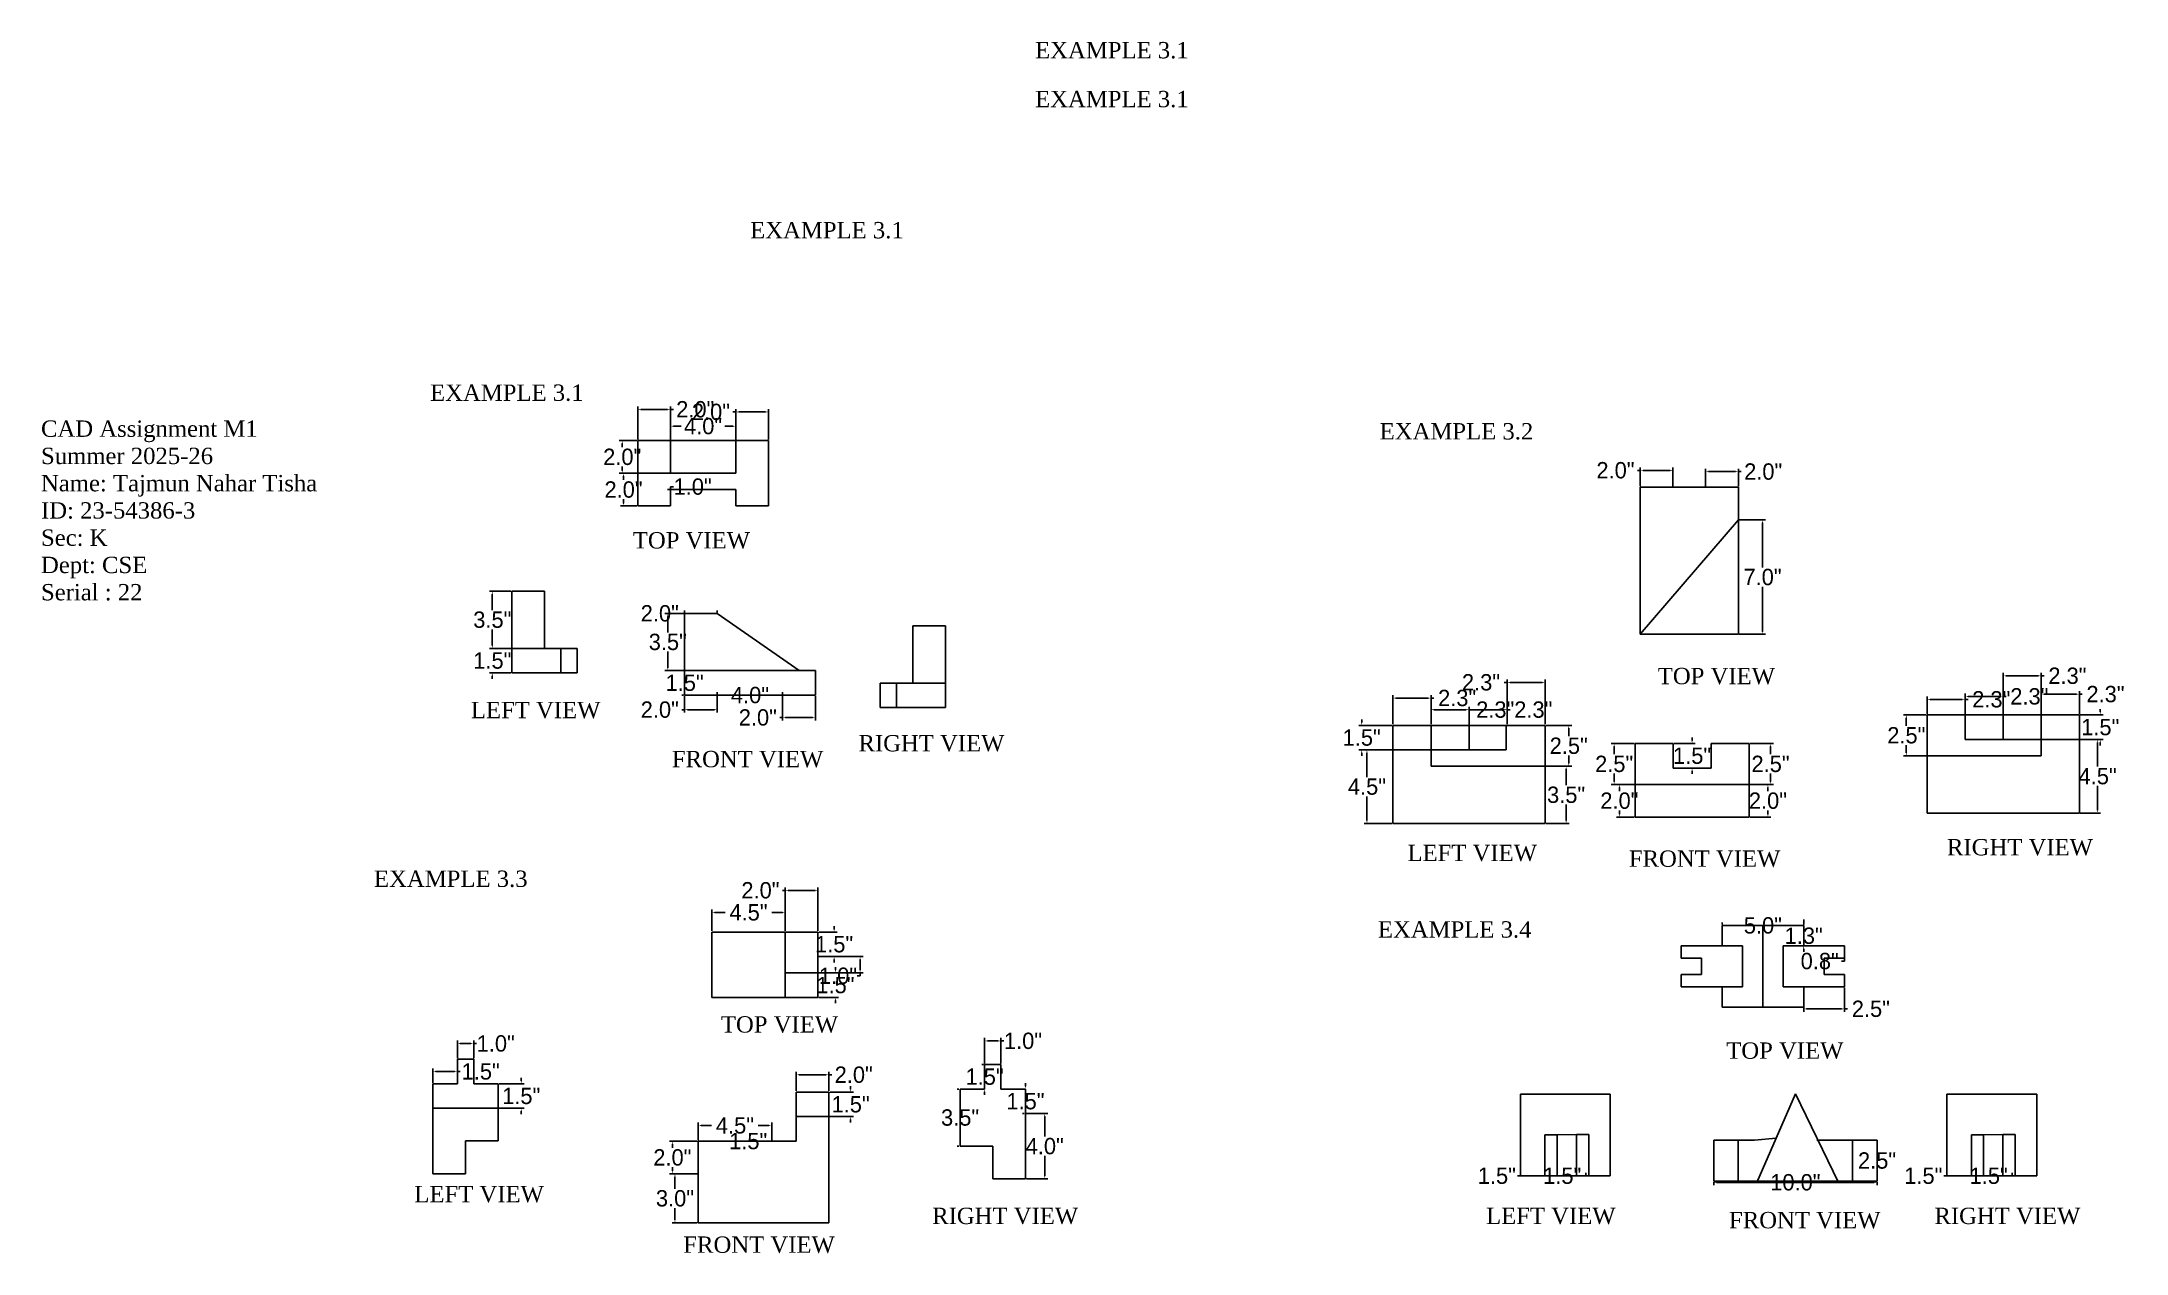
# Model space of a CAD drawing. Header units: inches. Extents: x -17 to 110, y 1 to 75.
import ezdxf

# ---------------------------------------------------------------- set-up
doc = ezdxf.new("R2010")
doc.units = ezdxf.units.IN
doc.header["$MEASUREMENT"] = 0
doc.dimstyles.get("Standard").update_dxf_attribs({"dimtxt": 1, "dimasz": 0.18, "dimexe": 0.18, "dimexo": 0.0625, "dimgap": 0.09, "dimtad": 0, "dimtih": 1, "dimtoh": 1, "dimdec": 1, "dimzin": 0, "dimdsep": 46, "dimlunit": 3, "dimtxsty": 'Standard', "dimcen": 0.09, "dimadec": 0, "dimazin": 0, "dimtfac": 1, "dimtdec": 1, "dimtofl": 0, "dimtmove": 0, "dimatfit": 3, "dimfxl": 1, "dimtolj": 1, "dimtzin": 0, "dimarcsym": 0})

msp = doc.modelspace()

# ---------------------------------------------------------------- texts
at = {"char_height": 1, "attachment_point": 1}
for s, insert in [('{\\fTimes New Roman|b0|i0|c0|p18;EXAMPLE 3.1}', (43.34, 75.04)), ('{\\fTimes New Roman|b0|i0|c0|p18;EXAMPLE 3.1}', (43.34, 72.05)), ('{\\fTimes New Roman|b0|i0|c0|p18;EXAMPLE 3.1}', (25.9, 64.03)), ('{\\fTimes New Roman|b0|i0|c0|p18;EXAMPLE 3.1}', (6.31, 54.09)), ('{\\fTimes New Roman|b0|i0|c0|p18;CAD Assignment M1\\PSummer 2025-26\\PName: Tajmun Nahar Tisha\\PID: 23-54386-3\\PSec: K\\PDept: CSE\\PSerial : 22}', (-17.5, 51.89)), ('{\\fTimes New Roman|b0|i0|c0|p18;EXAMPLE 3.2}', (64.43, 51.73)), ('{\\fTimes New Roman|b0|i0|c0|p18;TOP VIEW}', (18.72, 45.06)), ('{\\fTimes New Roman|b0|i0|c0|p18;TOP VIEW}', (81.45, 36.76)), ('{\\fTimes New Roman|b0|i0|c0|p18;LEFT VIEW}', (8.81, 34.68)), ('{\\fTimes New Roman|b0|i0|c0|p18;RIGHT VIEW}', (32.53, 32.65)), ('{\\fTimes New Roman|b0|i0|c0|p18;FRONT VIEW}', (21.11, 31.68)), ('{\\fTimes New Roman|b0|i0|c0|p18;LEFT VIEW}', (66.13, 25.94)), ('{\\fTimes New Roman|b0|i0|c0|p18;FRONT VIEW}', (79.68, 25.59)), ('{\\fTimes New Roman|b0|i0|c0|p18;RIGHT VIEW}', (99.15, 26.29)), ('{\\fTimes New Roman|b0|i0|c0|p18;EXAMPLE 3.3}', (2.88, 24.36)), ('{\\fTimes New Roman|b0|i0|c0|p18;EXAMPLE 3.4}', (64.32, 21.26)), ('{\\fTimes New Roman|b0|i0|c0|p18;TOP VIEW}', (24.11, 15.45)), ('{\\fTimes New Roman|b0|i0|c0|p18;TOP VIEW}', (85.64, 13.85)), ('{\\fTimes New Roman|b0|i0|c0|p18;LEFT VIEW}', (5.35, 5.07)), ('{\\fTimes New Roman|b0|i0|c0|p18;RIGHT VIEW}', (37.04, 3.74)), ('{\\fTimes New Roman|b0|i0|c0|p18;LEFT VIEW}', (70.94, 3.74)), ('{\\fTimes New Roman|b0|i0|c0|p18;FRONT VIEW}', (85.81, 3.48)), ('{\\fTimes New Roman|b0|i0|c0|p18;RIGHT VIEW}', (98.38, 3.74)), ('{\\fTimes New Roman|b0|i0|c0|p18;FRONT VIEW}', (21.81, 1.98))]:
    msp.add_mtext(s, dxfattribs=dict(at, insert=insert))

# ---------------------------------------------------------------- blocks, each defined once
blk = doc.blocks.new('*D1')
at = {"color": 0, "lineweight": -2}
for p, q in [((21.02, 50.73), (21.02, 51.72)), ((21.2, 51.54), (21.68, 51.54)), ((24.84, 51.54), (24.36, 51.54)), ((25.02, 50.73), (25.02, 51.72))]:
    blk.add_line(p, q, dxfattribs=at)
at = {"color": 0}
for points in [[(21.2, 51.57), (21.2, 51.51), (21.02, 51.54)], [(24.84, 51.57), (24.84, 51.51), (25.02, 51.54)]]:
    blk.add_solid(points, dxfattribs=at)
at = {"layer": 'Defpoints', "color": 0}
for p in [(25.02, 51.54), (21.02, 50.66), (25.02, 50.66)]:
    blk.add_point(p, dxfattribs=at)
at = {"color": 0, "insert": (23.02, 51.54), "char_height": 1, "attachment_point": 5}
blk.add_mtext('\\A1;4.0"', dxfattribs=at)
blk = doc.blocks.new('*D2')
at = {"color": 0, "lineweight": -2}
for p, q in [((19.02, 50.73), (19.02, 52.75)), ((19.2, 52.57), (20.84, 52.57)), ((21.02, 50.73), (21.02, 52.75)), ((21.02, 52.57), (21.2, 52.57))]:
    blk.add_line(p, q, dxfattribs=at)
at = {"color": 0}
for points in [[(19.2, 52.6), (19.2, 52.54), (19.02, 52.57)], [(20.84, 52.6), (20.84, 52.54), (21.02, 52.57)]]:
    blk.add_solid(points, dxfattribs=at)
at = {"layer": 'Defpoints', "color": 0}
for p in [(21.02, 52.57), (19.02, 50.66), (21.02, 50.66)]:
    blk.add_point(p, dxfattribs=at)
at = {"color": 0, "insert": (22.54, 52.57), "char_height": 1, "attachment_point": 5}
blk.add_mtext('\\A1;2.0"', dxfattribs=at)
blk = doc.blocks.new('*D3')
at = {"color": 0, "lineweight": -2}
for p, q in [((25.02, 52.41), (24.84, 52.41)), ((25.02, 50.73), (25.02, 52.59)), ((26.84, 52.41), (25.2, 52.41)), ((27.02, 50.73), (27.02, 52.59))]:
    blk.add_line(p, q, dxfattribs=at)
at = {"color": 0}
for points in [[(25.2, 52.44), (25.2, 52.38), (25.02, 52.41)], [(26.84, 52.44), (26.84, 52.38), (27.02, 52.41)]]:
    blk.add_solid(points, dxfattribs=at)
at = {"layer": 'Defpoints', "color": 0}
for p in [(25.02, 52.41), (25.02, 50.66), (27.02, 50.66)]:
    blk.add_point(p, dxfattribs=at)
at = {"color": 0, "insert": (23.5, 52.41), "char_height": 1, "attachment_point": 5}
blk.add_mtext('\\A1;2.0"', dxfattribs=at)
blk = doc.blocks.new('*D4')
at = {"color": 0, "lineweight": -2}
for p, q in [((18.96, 50.66), (17.89, 50.66)), ((18.07, 50.48), (18.07, 50.25)), ((18.96, 48.66), (17.89, 48.66)), ((18.07, 48.84), (18.07, 49.07))]:
    blk.add_line(p, q, dxfattribs=at)
at = {"color": 0}
for points in [[(18.04, 50.48), (18.1, 50.48), (18.07, 50.66)], [(18.04, 48.84), (18.1, 48.84), (18.07, 48.66)]]:
    blk.add_solid(points, dxfattribs=at)
at = {"layer": 'Defpoints', "color": 0}
for p in [(18.07, 50.66), (19.02, 50.66), (19.02, 48.66)]:
    blk.add_point(p, dxfattribs=at)
at = {"color": 0, "insert": (18.07, 49.66), "char_height": 1, "attachment_point": 5}
blk.add_mtext('\\A1;2.0"', dxfattribs=at)
blk = doc.blocks.new('*D5')
at = {"color": 0, "lineweight": -2}
for p, q in [((18.96, 48.66), (17.97, 48.66)), ((18.15, 48.48), (18.15, 48.25)), ((18.96, 46.66), (17.97, 46.66)), ((18.15, 46.84), (18.15, 47.07))]:
    blk.add_line(p, q, dxfattribs=at)
at = {"color": 0}
for points in [[(18.12, 48.48), (18.18, 48.48), (18.15, 48.66)], [(18.12, 46.84), (18.18, 46.84), (18.15, 46.66)]]:
    blk.add_solid(points, dxfattribs=at)
at = {"layer": 'Defpoints', "color": 0}
for p in [(18.15, 48.66), (19.02, 48.66), (19.02, 46.66)]:
    blk.add_point(p, dxfattribs=at)
at = {"color": 0, "insert": (18.15, 47.66), "char_height": 1, "attachment_point": 5}
blk.add_mtext('\\A1;2.0"', dxfattribs=at)
blk = doc.blocks.new('*D6')
at = {"color": 0, "lineweight": -2}
for p, q in [((20.96, 47.66), (20.84, 47.66)), ((21.02, 47.66), (21.02, 47.84)), ((21.02, 47.84), (21.2, 47.84)), ((21.02, 46.84), (21.02, 47.48)), ((20.96, 46.66), (20.84, 46.66))]:
    blk.add_line(p, q, dxfattribs=at)
at = {"color": 0}
for points in [[(20.99, 47.48), (21.05, 47.48), (21.02, 47.66)], [(20.99, 46.84), (21.05, 46.84), (21.02, 46.66)]]:
    blk.add_solid(points, dxfattribs=at)
at = {"layer": 'Defpoints', "color": 0}
for p in [(21.02, 47.66), (21.02, 47.66), (21.02, 46.66)]:
    blk.add_point(p, dxfattribs=at)
at = {"color": 0, "insert": (22.38, 47.84), "char_height": 1, "attachment_point": 5}
blk.add_mtext('\\A1;1.0"', dxfattribs=at)
blk = doc.blocks.new('*D7')
at = {"color": 0, "lineweight": -2}
for p, q in [((21.83, 40.09), (20.68, 40.09)), ((20.86, 39.91), (20.86, 38.93)), ((20.86, 36.77), (20.86, 37.75)), ((21.83, 36.59), (20.68, 36.59))]:
    blk.add_line(p, q, dxfattribs=at)
at = {"color": 0}
for points in [[(20.83, 39.91), (20.89, 39.91), (20.86, 40.09)], [(20.83, 36.77), (20.89, 36.77), (20.86, 36.59)]]:
    blk.add_solid(points, dxfattribs=at)
at = {"layer": 'Defpoints', "color": 0}
for p in [(20.86, 40.09), (21.89, 40.09), (21.89, 36.59)]:
    blk.add_point(p, dxfattribs=at)
at = {"color": 0, "insert": (20.86, 38.34), "char_height": 1, "attachment_point": 5}
blk.add_mtext('\\A1;3.5"', dxfattribs=at)
blk = doc.blocks.new('*D8')
at = {"color": 0, "lineweight": -2}
for p, q in [((21.83, 36.59), (21.71, 36.59)), ((21.89, 36.77), (21.89, 36.95)), ((21.83, 35.09), (21.71, 35.09)), ((21.89, 34.91), (21.89, 34.73))]:
    blk.add_line(p, q, dxfattribs=at)
at = {"color": 0}
for points in [[(21.86, 36.77), (21.92, 36.77), (21.89, 36.59)], [(21.86, 34.91), (21.92, 34.91), (21.89, 35.09)]]:
    blk.add_solid(points, dxfattribs=at)
at = {"layer": 'Defpoints', "color": 0}
for p in [(21.89, 36.59), (21.89, 35.09), (21.89, 35.09)]:
    blk.add_point(p, dxfattribs=at)
at = {"color": 0, "insert": (21.89, 35.84), "char_height": 1, "attachment_point": 5}
blk.add_mtext('\\A1;1.5"', dxfattribs=at)
blk = doc.blocks.new('*D9')
at = {"color": 0, "lineweight": -2}
for p, q in [((21.89, 40.09), (21.71, 40.09)), ((21.89, 40.15), (21.89, 40.27)), ((23.71, 40.09), (22.07, 40.09)), ((23.89, 40.15), (23.89, 40.27))]:
    blk.add_line(p, q, dxfattribs=at)
at = {"color": 0}
for points in [[(22.07, 40.12), (22.07, 40.06), (21.89, 40.09)], [(23.71, 40.12), (23.71, 40.06), (23.89, 40.09)]]:
    blk.add_solid(points, dxfattribs=at)
at = {"layer": 'Defpoints', "color": 0}
for p in [(21.89, 40.09), (21.89, 40.09), (23.89, 40.09)]:
    blk.add_point(p, dxfattribs=at)
at = {"color": 0, "insert": (20.37, 40.09), "char_height": 1, "attachment_point": 5}
blk.add_mtext('\\A1;2.0"', dxfattribs=at)
blk = doc.blocks.new('*D10')
at = {"color": 0, "lineweight": -2}
for p, q in [((21.89, 35.02), (21.89, 34.02)), ((23.89, 35.02), (23.89, 34.02)), ((21.89, 34.2), (21.71, 34.2)), ((23.71, 34.2), (22.07, 34.2))]:
    blk.add_line(p, q, dxfattribs=at)
at = {"color": 0}
for points in [[(22.07, 34.23), (22.07, 34.17), (21.89, 34.2)], [(23.71, 34.23), (23.71, 34.17), (23.89, 34.2)]]:
    blk.add_solid(points, dxfattribs=at)
at = {"layer": 'Defpoints', "color": 0}
for p in [(21.89, 35.09), (23.89, 35.09), (21.89, 34.2)]:
    blk.add_point(p, dxfattribs=at)
at = {"color": 0, "insert": (20.37, 34.2), "char_height": 1, "attachment_point": 5}
blk.add_mtext('\\A1;2.0"', dxfattribs=at)
blk = doc.blocks.new('*D11')
at = {"color": 0, "lineweight": -2}
for p, q in [((23.89, 35.15), (23.89, 35.27)), ((24.07, 35.09), (24.55, 35.09)), ((27.71, 35.09), (27.23, 35.09)), ((27.89, 35.15), (27.89, 35.27))]:
    blk.add_line(p, q, dxfattribs=at)
at = {"color": 0}
for points in [[(24.07, 35.12), (24.07, 35.06), (23.89, 35.09)], [(27.71, 35.12), (27.71, 35.06), (27.89, 35.09)]]:
    blk.add_solid(points, dxfattribs=at)
at = {"layer": 'Defpoints', "color": 0}
for p in [(23.89, 35.09), (27.89, 35.09), (27.89, 35.09)]:
    blk.add_point(p, dxfattribs=at)
at = {"color": 0, "insert": (25.89, 35.09), "char_height": 1, "attachment_point": 5}
blk.add_mtext('\\A1;4.0"', dxfattribs=at)
blk = doc.blocks.new('*D12')
at = {"color": 0, "lineweight": -2}
for p, q in [((27.89, 35.02), (27.89, 33.54)), ((29.89, 35.02), (29.89, 33.54)), ((27.89, 33.72), (27.71, 33.72)), ((29.71, 33.72), (28.07, 33.72))]:
    blk.add_line(p, q, dxfattribs=at)
at = {"color": 0}
for points in [[(28.07, 33.75), (28.07, 33.69), (27.89, 33.72)], [(29.71, 33.75), (29.71, 33.69), (29.89, 33.72)]]:
    blk.add_solid(points, dxfattribs=at)
at = {"layer": 'Defpoints', "color": 0}
for p in [(27.89, 35.09), (29.89, 35.09), (27.89, 33.72)]:
    blk.add_point(p, dxfattribs=at)
at = {"color": 0, "insert": (26.37, 33.72), "char_height": 1, "attachment_point": 5}
blk.add_mtext('\\A1;2.0"', dxfattribs=at)
blk = doc.blocks.new('*D13')
at = {"color": 0, "lineweight": -2}
for p, q in [((11.25, 41.45), (9.94, 41.45)), ((10.12, 41.27), (10.12, 40.29)), ((10.12, 38.13), (10.12, 39.11)), ((11.25, 37.95), (9.94, 37.95))]:
    blk.add_line(p, q, dxfattribs=at)
at = {"color": 0}
for points in [[(10.09, 41.27), (10.15, 41.27), (10.12, 41.45)], [(10.09, 38.13), (10.15, 38.13), (10.12, 37.95)]]:
    blk.add_solid(points, dxfattribs=at)
at = {"layer": 'Defpoints', "color": 0}
for p in [(11.31, 41.45), (10.12, 37.95), (11.31, 37.95)]:
    blk.add_point(p, dxfattribs=at)
at = {"color": 0, "insert": (10.12, 39.7), "char_height": 1, "attachment_point": 5}
blk.add_mtext('\\A1;3.5"', dxfattribs=at)
blk = doc.blocks.new('*D14')
at = {"color": 0, "lineweight": -2}
for p, q in [((10.12, 38.13), (10.12, 38.31)), ((11.25, 37.95), (9.94, 37.95)), ((11.25, 36.45), (9.94, 36.45)), ((10.12, 36.27), (10.12, 36.09))]:
    blk.add_line(p, q, dxfattribs=at)
at = {"color": 0}
for points in [[(10.09, 38.13), (10.15, 38.13), (10.12, 37.95)], [(10.09, 36.27), (10.15, 36.27), (10.12, 36.45)]]:
    blk.add_solid(points, dxfattribs=at)
at = {"layer": 'Defpoints', "color": 0}
for p in [(10.12, 37.95), (11.31, 37.95), (11.31, 36.45)]:
    blk.add_point(p, dxfattribs=at)
at = {"color": 0, "insert": (10.12, 37.2), "char_height": 1, "attachment_point": 5}
blk.add_mtext('\\A1;1.5"', dxfattribs=at)
blk = doc.blocks.new('*D17')
at = {"color": 0, "lineweight": -2}
for p, q in [((80.38, 48.84), (80.2, 48.84)), ((80.38, 47.87), (80.38, 49.02)), ((82.2, 48.84), (80.56, 48.84)), ((82.38, 47.87), (82.38, 49.02))]:
    blk.add_line(p, q, dxfattribs=at)
at = {"color": 0}
for points in [[(80.56, 48.87), (80.56, 48.81), (80.38, 48.84)], [(82.2, 48.87), (82.2, 48.81), (82.38, 48.84)]]:
    blk.add_solid(points, dxfattribs=at)
at = {"layer": 'Defpoints', "color": 0}
for p in [(80.38, 48.84), (80.38, 47.81), (82.38, 47.81)]:
    blk.add_point(p, dxfattribs=at)
at = {"color": 0, "insert": (78.86, 48.84), "char_height": 1, "attachment_point": 5}
blk.add_mtext('\\A1;2.0"', dxfattribs=at)
blk = doc.blocks.new('*D18')
at = {"color": 0, "lineweight": -2}
for p, q in [((84.38, 47.87), (84.38, 48.94)), ((84.56, 48.76), (86.2, 48.76)), ((86.38, 47.87), (86.38, 48.94)), ((86.38, 48.76), (86.56, 48.76))]:
    blk.add_line(p, q, dxfattribs=at)
at = {"color": 0}
for points in [[(84.56, 48.79), (84.56, 48.73), (84.38, 48.76)], [(86.2, 48.79), (86.2, 48.73), (86.38, 48.76)]]:
    blk.add_solid(points, dxfattribs=at)
at = {"layer": 'Defpoints', "color": 0}
for p in [(86.38, 48.76), (84.38, 47.81), (86.38, 47.81)]:
    blk.add_point(p, dxfattribs=at)
at = {"color": 0, "insert": (87.9, 48.76), "char_height": 1, "attachment_point": 5}
blk.add_mtext('\\A1;2.0"', dxfattribs=at)
blk = doc.blocks.new('*D19')
at = {"color": 0, "lineweight": -2}
for p, q in [((97.93, 33.94), (97.93, 35.01)), ((98.11, 34.83), (100.08, 34.83)), ((100.26, 33.94), (100.26, 35.01)), ((100.26, 34.83), (100.44, 34.83))]:
    blk.add_line(p, q, dxfattribs=at)
at = {"color": 0}
for points in [[(98.11, 34.86), (98.11, 34.8), (97.93, 34.83)], [(100.08, 34.86), (100.08, 34.8), (100.26, 34.83)]]:
    blk.add_solid(points, dxfattribs=at)
at = {"layer": 'Defpoints', "color": 0}
for p in [(100.26, 34.83), (97.93, 33.88), (100.26, 33.88)]:
    blk.add_point(p, dxfattribs=at)
at = {"color": 0, "insert": (101.86, 34.83), "char_height": 1, "attachment_point": 5}
blk.add_mtext('\\A1;2.3"', dxfattribs=at)
blk = doc.blocks.new('*D20')
at = {"color": 0, "lineweight": -2}
for p, q in [((104.92, 33.94), (104.92, 35.33)), ((105.1, 35.15), (107.07, 35.15)), ((107.25, 33.94), (107.25, 35.33)), ((107.25, 35.15), (107.43, 35.15))]:
    blk.add_line(p, q, dxfattribs=at)
at = {"color": 0}
for points in [[(105.1, 35.18), (105.1, 35.12), (104.92, 35.15)], [(107.07, 35.18), (107.07, 35.12), (107.25, 35.15)]]:
    blk.add_solid(points, dxfattribs=at)
at = {"layer": 'Defpoints', "color": 0}
for p in [(107.25, 35.15), (104.92, 33.88), (107.25, 33.88)]:
    blk.add_point(p, dxfattribs=at)
at = {"color": 0, "insert": (108.85, 35.15), "char_height": 1, "attachment_point": 5}
blk.add_mtext('\\A1;2.3"', dxfattribs=at)
blk = doc.blocks.new('*D21')
at = {"color": 0, "lineweight": -2}
for p, q in [((100.26, 33.94), (100.26, 35.19)), ((100.44, 35.01), (102.41, 35.01)), ((102.59, 33.94), (102.59, 35.19)), ((102.59, 35.01), (102.77, 35.01))]:
    blk.add_line(p, q, dxfattribs=at)
at = {"color": 0}
for points in [[(100.44, 35.04), (100.44, 34.98), (100.26, 35.01)], [(102.41, 35.04), (102.41, 34.98), (102.59, 35.01)]]:
    blk.add_solid(points, dxfattribs=at)
at = {"layer": 'Defpoints', "color": 0}
for p in [(102.59, 35.01), (100.26, 33.88), (102.59, 33.88)]:
    blk.add_point(p, dxfattribs=at)
at = {"color": 0, "insert": (104.19, 35.01), "char_height": 1, "attachment_point": 5}
blk.add_mtext('\\A1;2.3"', dxfattribs=at)
blk = doc.blocks.new('*D22')
at = {"color": 0, "lineweight": -2}
for p, q in [((102.59, 33.94), (102.59, 36.45)), ((102.77, 36.27), (104.74, 36.27)), ((104.92, 33.94), (104.92, 36.45)), ((104.92, 36.27), (105.1, 36.27))]:
    blk.add_line(p, q, dxfattribs=at)
at = {"color": 0}
for points in [[(102.77, 36.3), (102.77, 36.24), (102.59, 36.27)], [(104.74, 36.3), (104.74, 36.24), (104.92, 36.27)]]:
    blk.add_solid(points, dxfattribs=at)
at = {"layer": 'Defpoints', "color": 0}
for p in [(104.92, 36.27), (102.59, 33.88), (104.92, 33.88)]:
    blk.add_point(p, dxfattribs=at)
at = {"color": 0, "insert": (106.52, 36.27), "char_height": 1, "attachment_point": 5}
blk.add_mtext('\\A1;2.3"', dxfattribs=at)
blk = doc.blocks.new('*D23')
at = {"color": 0, "lineweight": -2}
for p, q in [((107.31, 33.88), (108.71, 33.88)), ((108.53, 34.06), (108.53, 34.24)), ((107.31, 32.38), (108.71, 32.38)), ((108.53, 32.2), (108.53, 32.02))]:
    blk.add_line(p, q, dxfattribs=at)
at = {"color": 0}
for points in [[(108.5, 34.06), (108.56, 34.06), (108.53, 33.88)], [(108.5, 32.2), (108.56, 32.2), (108.53, 32.38)]]:
    blk.add_solid(points, dxfattribs=at)
at = {"layer": 'Defpoints', "color": 0}
for p in [(107.25, 33.88), (108.53, 33.88), (107.25, 32.38)]:
    blk.add_point(p, dxfattribs=at)
at = {"color": 0, "insert": (108.53, 33.13), "char_height": 1, "attachment_point": 5}
blk.add_mtext('\\A1;1.5"', dxfattribs=at)
blk = doc.blocks.new('*D24')
at = {"color": 0, "lineweight": -2}
for p, q in [((107.31, 32.38), (108.55, 32.38)), ((108.37, 32.2), (108.37, 30.72)), ((108.37, 28.06), (108.37, 29.54)), ((107.31, 27.88), (108.55, 27.88))]:
    blk.add_line(p, q, dxfattribs=at)
at = {"color": 0}
for points in [[(108.34, 32.2), (108.4, 32.2), (108.37, 32.38)], [(108.34, 28.06), (108.4, 28.06), (108.37, 27.88)]]:
    blk.add_solid(points, dxfattribs=at)
at = {"layer": 'Defpoints', "color": 0}
for p in [(107.25, 32.38), (107.25, 27.88), (108.37, 27.88)]:
    blk.add_point(p, dxfattribs=at)
at = {"color": 0, "insert": (108.37, 30.13), "char_height": 1, "attachment_point": 5}
blk.add_mtext('\\A1;4.5"', dxfattribs=at)
blk = doc.blocks.new('*D25')
at = {"color": 0, "lineweight": -2}
for p, q in [((97.87, 33.88), (96.48, 33.88)), ((96.66, 33.7), (96.66, 33.22)), ((96.66, 31.56), (96.66, 32.04)), ((97.87, 31.38), (96.48, 31.38))]:
    blk.add_line(p, q, dxfattribs=at)
at = {"color": 0}
for points in [[(96.63, 33.7), (96.69, 33.7), (96.66, 33.88)], [(96.63, 31.56), (96.69, 31.56), (96.66, 31.38)]]:
    blk.add_solid(points, dxfattribs=at)
at = {"layer": 'Defpoints', "color": 0}
for p in [(96.66, 33.88), (97.93, 33.88), (97.93, 31.38)]:
    blk.add_point(p, dxfattribs=at)
at = {"color": 0, "insert": (96.66, 32.63), "char_height": 1, "attachment_point": 5}
blk.add_mtext('\\A1;2.5"', dxfattribs=at)
blk = doc.blocks.new('*D26')
at = {"color": 0, "lineweight": -2}
for p, q in [((65.24, 33.31), (65.24, 35.09)), ((65.42, 34.91), (67.39, 34.91)), ((67.57, 33.31), (67.57, 35.09)), ((67.57, 34.91), (67.75, 34.91))]:
    blk.add_line(p, q, dxfattribs=at)
at = {"color": 0}
for points in [[(65.42, 34.94), (65.42, 34.88), (65.24, 34.91)], [(67.39, 34.94), (67.39, 34.88), (67.57, 34.91)]]:
    blk.add_solid(points, dxfattribs=at)
at = {"layer": 'Defpoints', "color": 0}
for p in [(67.57, 34.91), (65.24, 33.24), (67.57, 33.24)]:
    blk.add_point(p, dxfattribs=at)
at = {"color": 0, "insert": (69.17, 34.91), "char_height": 1, "attachment_point": 5}
blk.add_mtext('\\A1;2.3"', dxfattribs=at)
blk = doc.blocks.new('*D27')
at = {"color": 0, "lineweight": -2}
for p, q in [((67.57, 33.31), (67.57, 34.38)), ((67.75, 34.2), (69.72, 34.2)), ((69.9, 33.31), (69.9, 34.38)), ((69.9, 34.2), (70.08, 34.2))]:
    blk.add_line(p, q, dxfattribs=at)
at = {"color": 0}
for points in [[(67.75, 34.23), (67.75, 34.17), (67.57, 34.2)], [(69.72, 34.23), (69.72, 34.17), (69.9, 34.2)]]:
    blk.add_solid(points, dxfattribs=at)
at = {"layer": 'Defpoints', "color": 0}
for p in [(67.57, 33.24), (69.9, 34.2), (69.9, 33.24)]:
    blk.add_point(p, dxfattribs=at)
at = {"color": 0, "insert": (71.5, 34.2), "char_height": 1, "attachment_point": 5}
blk.add_mtext('\\A1;2.3"', dxfattribs=at)
blk = doc.blocks.new('*D28')
at = {"color": 0, "lineweight": -2}
for p, q in [((69.9, 33.31), (69.9, 34.38)), ((70.08, 34.2), (72.05, 34.2)), ((72.23, 33.31), (72.23, 34.38)), ((72.23, 34.2), (72.41, 34.2))]:
    blk.add_line(p, q, dxfattribs=at)
at = {"color": 0}
for points in [[(70.08, 34.23), (70.08, 34.17), (69.9, 34.2)], [(72.05, 34.23), (72.05, 34.17), (72.23, 34.2)]]:
    blk.add_solid(points, dxfattribs=at)
at = {"layer": 'Defpoints', "color": 0}
for p in [(69.9, 33.24), (72.23, 34.2), (72.23, 33.24)]:
    blk.add_point(p, dxfattribs=at)
at = {"color": 0, "insert": (73.83, 34.2), "char_height": 1, "attachment_point": 5}
blk.add_mtext('\\A1;2.3"', dxfattribs=at)
blk = doc.blocks.new('*D29')
at = {"color": 0, "lineweight": -2}
for p, q in [((72.23, 35.87), (72.05, 35.87)), ((72.23, 33.31), (72.23, 36.05)), ((74.38, 35.87), (72.41, 35.87)), ((74.56, 33.31), (74.56, 36.05))]:
    blk.add_line(p, q, dxfattribs=at)
at = {"color": 0}
for points in [[(72.41, 35.9), (72.41, 35.84), (72.23, 35.87)], [(74.38, 35.9), (74.38, 35.84), (74.56, 35.87)]]:
    blk.add_solid(points, dxfattribs=at)
at = {"layer": 'Defpoints', "color": 0}
for p in [(72.23, 35.87), (72.23, 33.24), (74.56, 33.24)]:
    blk.add_point(p, dxfattribs=at)
at = {"color": 0, "insert": (70.63, 35.87), "char_height": 1, "attachment_point": 5}
blk.add_mtext('\\A1;2.3"', dxfattribs=at)
blk = doc.blocks.new('*D30')
at = {"color": 0, "lineweight": -2}
for p, q in [((65.18, 33.24), (63.15, 33.24)), ((63.33, 33.42), (63.33, 33.6)), ((65.18, 31.74), (63.15, 31.74)), ((63.33, 31.56), (63.33, 31.38))]:
    blk.add_line(p, q, dxfattribs=at)
at = {"color": 0}
for points in [[(63.3, 33.42), (63.36, 33.42), (63.33, 33.24)], [(63.3, 31.56), (63.36, 31.56), (63.33, 31.74)]]:
    blk.add_solid(points, dxfattribs=at)
at = {"layer": 'Defpoints', "color": 0}
for p in [(63.33, 33.24), (65.24, 33.24), (65.24, 31.74)]:
    blk.add_point(p, dxfattribs=at)
at = {"color": 0, "insert": (63.33, 32.49), "char_height": 1, "attachment_point": 5}
blk.add_mtext('\\A1;1.5"', dxfattribs=at)
blk = doc.blocks.new('*D31')
at = {"color": 0, "lineweight": -2}
for p, q in [((65.18, 31.74), (63.47, 31.74)), ((63.65, 31.56), (63.65, 30.08)), ((63.65, 27.42), (63.65, 28.9)), ((65.18, 27.24), (63.47, 27.24))]:
    blk.add_line(p, q, dxfattribs=at)
at = {"color": 0}
for points in [[(63.62, 31.56), (63.68, 31.56), (63.65, 31.74)], [(63.62, 27.42), (63.68, 27.42), (63.65, 27.24)]]:
    blk.add_solid(points, dxfattribs=at)
at = {"layer": 'Defpoints', "color": 0}
for p in [(65.24, 31.74), (63.65, 27.24), (65.24, 27.24)]:
    blk.add_point(p, dxfattribs=at)
at = {"color": 0, "insert": (63.65, 29.49), "char_height": 1, "attachment_point": 5}
blk.add_mtext('\\A1;4.5"', dxfattribs=at)
blk = doc.blocks.new('*D32')
at = {"color": 0, "lineweight": -2}
for p, q in [((74.62, 33.24), (76.18, 33.24)), ((76, 33.06), (76, 32.58)), ((74.62, 30.74), (76.18, 30.74)), ((76, 30.92), (76, 31.4))]:
    blk.add_line(p, q, dxfattribs=at)
at = {"color": 0}
for points in [[(75.97, 33.06), (76.03, 33.06), (76, 33.24)], [(75.97, 30.92), (76.03, 30.92), (76, 30.74)]]:
    blk.add_solid(points, dxfattribs=at)
at = {"layer": 'Defpoints', "color": 0}
for p in [(74.56, 33.24), (74.56, 30.74), (76, 30.74)]:
    blk.add_point(p, dxfattribs=at)
at = {"color": 0, "insert": (76, 31.99), "char_height": 1, "attachment_point": 5}
blk.add_mtext('\\A1;2.5"', dxfattribs=at)
blk = doc.blocks.new('*D33')
at = {"color": 0, "lineweight": -2}
for p, q in [((74.62, 30.74), (76.02, 30.74)), ((75.84, 30.56), (75.84, 29.58)), ((75.84, 27.42), (75.84, 28.4)), ((74.62, 27.24), (76.02, 27.24))]:
    blk.add_line(p, q, dxfattribs=at)
at = {"color": 0}
for points in [[(75.81, 30.56), (75.87, 30.56), (75.84, 30.74)], [(75.81, 27.42), (75.87, 27.42), (75.84, 27.24)]]:
    blk.add_solid(points, dxfattribs=at)
at = {"layer": 'Defpoints', "color": 0}
for p in [(74.56, 30.74), (75.84, 30.74), (74.56, 27.24)]:
    blk.add_point(p, dxfattribs=at)
at = {"color": 0, "insert": (75.84, 28.99), "char_height": 1, "attachment_point": 5}
blk.add_mtext('\\A1;3.5"', dxfattribs=at)
blk = doc.blocks.new('*D34')
at = {"color": 0, "lineweight": -2}
for p, q in [((80, 32.13), (78.6, 32.13)), ((78.78, 31.95), (78.78, 31.47)), ((80, 29.63), (78.6, 29.63)), ((78.78, 29.81), (78.78, 30.29))]:
    blk.add_line(p, q, dxfattribs=at)
at = {"color": 0}
for points in [[(78.75, 31.95), (78.81, 31.95), (78.78, 32.13)], [(78.75, 29.81), (78.81, 29.81), (78.78, 29.63)]]:
    blk.add_solid(points, dxfattribs=at)
at = {"layer": 'Defpoints', "color": 0}
for p in [(80.06, 32.13), (78.78, 29.63), (80.06, 29.63)]:
    blk.add_point(p, dxfattribs=at)
at = {"color": 0, "insert": (78.78, 30.88), "char_height": 1, "attachment_point": 5}
blk.add_mtext('\\A1;2.5"', dxfattribs=at)
blk = doc.blocks.new('*D35')
at = {"color": 0, "lineweight": -2}
for p, q in [((80, 29.63), (78.92, 29.63)), ((79.1, 29.45), (79.1, 29.22)), ((80, 27.63), (78.92, 27.63)), ((79.1, 27.81), (79.1, 28.04))]:
    blk.add_line(p, q, dxfattribs=at)
at = {"color": 0}
for points in [[(79.07, 29.45), (79.13, 29.45), (79.1, 29.63)], [(79.07, 27.81), (79.13, 27.81), (79.1, 27.63)]]:
    blk.add_solid(points, dxfattribs=at)
at = {"layer": 'Defpoints', "color": 0}
for p in [(80.06, 29.63), (79.1, 27.63), (80.06, 27.63)]:
    blk.add_point(p, dxfattribs=at)
at = {"color": 0, "insert": (79.1, 28.63), "char_height": 1, "attachment_point": 5}
blk.add_mtext('\\A1;2.0"', dxfattribs=at)
blk = doc.blocks.new('*D36')
at = {"color": 0, "lineweight": -2}
for p, q in [((87.11, 32.13), (88.53, 32.13)), ((88.35, 31.95), (88.35, 31.47)), ((87.11, 29.63), (88.53, 29.63)), ((88.35, 29.81), (88.35, 30.29))]:
    blk.add_line(p, q, dxfattribs=at)
at = {"color": 0}
for points in [[(88.32, 31.95), (88.38, 31.95), (88.35, 32.13)], [(88.32, 29.81), (88.38, 29.81), (88.35, 29.63)]]:
    blk.add_solid(points, dxfattribs=at)
at = {"layer": 'Defpoints', "color": 0}
for p in [(87.05, 32.13), (87.05, 29.63), (88.35, 29.63)]:
    blk.add_point(p, dxfattribs=at)
at = {"color": 0, "insert": (88.35, 30.88), "char_height": 1, "attachment_point": 5}
blk.add_mtext('\\A1;2.5"', dxfattribs=at)
blk = doc.blocks.new('*D37')
at = {"color": 0, "lineweight": -2}
for p, q in [((87.11, 29.63), (88.37, 29.63)), ((88.19, 29.45), (88.19, 29.22)), ((87.11, 27.63), (88.37, 27.63)), ((88.19, 27.81), (88.19, 28.04))]:
    blk.add_line(p, q, dxfattribs=at)
at = {"color": 0}
for points in [[(88.16, 29.45), (88.22, 29.45), (88.19, 29.63)], [(88.16, 27.81), (88.22, 27.81), (88.19, 27.63)]]:
    blk.add_solid(points, dxfattribs=at)
at = {"layer": 'Defpoints', "color": 0}
for p in [(87.05, 29.63), (88.19, 29.63), (87.05, 27.63)]:
    blk.add_point(p, dxfattribs=at)
at = {"color": 0, "insert": (88.19, 28.63), "char_height": 1, "attachment_point": 5}
blk.add_mtext('\\A1;2.0"', dxfattribs=at)
blk = doc.blocks.new('*D38')
at = {"color": 0, "lineweight": -2}
for p, q in [((82.45, 32.13), (83.73, 32.13)), ((83.55, 32.31), (83.55, 32.49)), ((82.45, 30.63), (83.73, 30.63)), ((83.55, 30.45), (83.55, 30.27))]:
    blk.add_line(p, q, dxfattribs=at)
at = {"color": 0}
for points in [[(83.52, 32.31), (83.58, 32.31), (83.55, 32.13)], [(83.52, 30.45), (83.58, 30.45), (83.55, 30.63)]]:
    blk.add_solid(points, dxfattribs=at)
at = {"layer": 'Defpoints', "color": 0}
for p in [(82.39, 32.13), (83.55, 32.13), (82.39, 30.63)]:
    blk.add_point(p, dxfattribs=at)
at = {"color": 0, "insert": (83.55, 31.38), "char_height": 1, "attachment_point": 5}
blk.add_mtext('\\A1;1.5"', dxfattribs=at)
blk = doc.blocks.new('*D39')
at = {"color": 0, "lineweight": -2}
for p, q in [((23.55, 20.67), (23.55, 21.98)), ((23.73, 21.8), (24.37, 21.8)), ((27.87, 21.8), (27.22, 21.8)), ((28.05, 20.67), (28.05, 21.98))]:
    blk.add_line(p, q, dxfattribs=at)
at = {"color": 0}
for points in [[(23.73, 21.83), (23.73, 21.77), (23.55, 21.8)], [(27.87, 21.83), (27.87, 21.77), (28.05, 21.8)]]:
    blk.add_solid(points, dxfattribs=at)
at = {"layer": 'Defpoints', "color": 0}
for p in [(28.05, 21.8), (23.55, 20.6), (28.05, 20.6)]:
    blk.add_point(p, dxfattribs=at)
at = {"color": 0, "insert": (25.8, 21.8), "char_height": 1, "attachment_point": 5}
blk.add_mtext('\\A1;4.5"', dxfattribs=at)
blk = doc.blocks.new('*D40')
at = {"color": 0, "lineweight": -2}
for p, q in [((28.05, 23.15), (27.87, 23.15)), ((28.05, 20.67), (28.05, 23.33)), ((29.87, 23.15), (28.23, 23.15)), ((30.05, 20.67), (30.05, 23.33))]:
    blk.add_line(p, q, dxfattribs=at)
at = {"color": 0}
for points in [[(28.23, 23.18), (28.23, 23.12), (28.05, 23.15)], [(29.87, 23.18), (29.87, 23.12), (30.05, 23.15)]]:
    blk.add_solid(points, dxfattribs=at)
at = {"layer": 'Defpoints', "color": 0}
for p in [(28.05, 23.15), (28.05, 20.6), (30.05, 20.6)]:
    blk.add_point(p, dxfattribs=at)
at = {"color": 0, "insert": (26.53, 23.15), "char_height": 1, "attachment_point": 5}
blk.add_mtext('\\A1;2.0"', dxfattribs=at)
blk = doc.blocks.new('*D41')
at = {"color": 0, "lineweight": -2}
for p, q in [((30.11, 20.6), (31.22, 20.6)), ((31.04, 20.78), (31.04, 20.96)), ((30.11, 19.1), (31.22, 19.1)), ((31.04, 18.92), (31.04, 18.74))]:
    blk.add_line(p, q, dxfattribs=at)
at = {"color": 0}
for points in [[(31.01, 20.78), (31.07, 20.78), (31.04, 20.6)], [(31.01, 18.92), (31.07, 18.92), (31.04, 19.1)]]:
    blk.add_solid(points, dxfattribs=at)
at = {"layer": 'Defpoints', "color": 0}
for p in [(30.05, 20.6), (30.05, 19.1), (31.04, 19.1)]:
    blk.add_point(p, dxfattribs=at)
at = {"color": 0, "insert": (31.04, 19.85), "char_height": 1, "attachment_point": 5}
blk.add_mtext('\\A1;1.5"', dxfattribs=at)
blk = doc.blocks.new('*D42')
at = {"color": 0, "lineweight": -2}
for p, q in [((30.11, 18.1), (31.3, 18.1)), ((31.12, 18.28), (31.12, 18.46)), ((30.11, 16.6), (31.3, 16.6)), ((31.12, 16.42), (31.12, 16.24))]:
    blk.add_line(p, q, dxfattribs=at)
at = {"color": 0}
for points in [[(31.09, 18.28), (31.15, 18.28), (31.12, 18.1)], [(31.09, 16.42), (31.15, 16.42), (31.12, 16.6)]]:
    blk.add_solid(points, dxfattribs=at)
at = {"layer": 'Defpoints', "color": 0}
for p in [(30.05, 18.1), (30.05, 16.6), (31.12, 16.6)]:
    blk.add_point(p, dxfattribs=at)
at = {"color": 0, "insert": (31.12, 17.35), "char_height": 1, "attachment_point": 5}
blk.add_mtext('\\A1;1.5"', dxfattribs=at)
blk = doc.blocks.new('*D43')
at = {"color": 0, "lineweight": -2}
for p, q in [((30.11, 19.1), (32.81, 19.1)), ((30.11, 18.1), (32.81, 18.1)), ((32.63, 17.92), (32.45, 17.92)), ((32.63, 18.92), (32.63, 18.28)), ((32.63, 18.1), (32.63, 17.92))]:
    blk.add_line(p, q, dxfattribs=at)
at = {"color": 0}
for points in [[(32.6, 18.92), (32.66, 18.92), (32.63, 19.1)], [(32.6, 18.28), (32.66, 18.28), (32.63, 18.1)]]:
    blk.add_solid(points, dxfattribs=at)
at = {"layer": 'Defpoints', "color": 0}
for p in [(30.05, 19.1), (30.05, 18.1), (32.63, 18.1)]:
    blk.add_point(p, dxfattribs=at)
at = {"color": 0, "insert": (31.28, 17.92), "char_height": 1, "attachment_point": 5}
blk.add_mtext('\\A1;1.0"', dxfattribs=at)
blk = doc.blocks.new('*D44')
at = {"color": 0, "lineweight": -2}
for p, q in [((7.98, 12.88), (7.98, 13.96)), ((8.16, 13.78), (8.8, 13.78)), ((8.98, 12.88), (8.98, 13.96)), ((8.98, 13.78), (9.16, 13.78))]:
    blk.add_line(p, q, dxfattribs=at)
at = {"color": 0}
for points in [[(8.16, 13.81), (8.16, 13.75), (7.98, 13.78)], [(8.8, 13.81), (8.8, 13.75), (8.98, 13.78)]]:
    blk.add_solid(points, dxfattribs=at)
at = {"layer": 'Defpoints', "color": 0}
for p in [(7.98, 12.82), (8.98, 13.78), (8.98, 12.82)]:
    blk.add_point(p, dxfattribs=at)
at = {"color": 0, "insert": (10.33, 13.78), "char_height": 1, "attachment_point": 5}
blk.add_mtext('\\A1;1.0"', dxfattribs=at)
blk = doc.blocks.new('*D45')
at = {"color": 0, "lineweight": -2}
for p, q in [((6.48, 11.38), (6.48, 12.25)), ((6.66, 12.07), (7.8, 12.07)), ((7.98, 11.38), (7.98, 12.25)), ((7.98, 12.07), (8.16, 12.07))]:
    blk.add_line(p, q, dxfattribs=at)
at = {"color": 0}
for points in [[(6.66, 12.1), (6.66, 12.04), (6.48, 12.07)], [(7.8, 12.1), (7.8, 12.04), (7.98, 12.07)]]:
    blk.add_solid(points, dxfattribs=at)
at = {"layer": 'Defpoints', "color": 0}
for p in [(7.98, 12.07), (6.48, 11.32), (7.98, 11.32)]:
    blk.add_point(p, dxfattribs=at)
at = {"color": 0, "insert": (9.41, 12.07), "char_height": 1, "attachment_point": 5}
blk.add_mtext('\\A1;1.5"', dxfattribs=at)
blk = doc.blocks.new('*D46')
at = {"color": 0, "lineweight": -2}
for p, q in [((11.89, 11.5), (11.89, 11.68)), ((10.54, 11.32), (12.07, 11.32)), ((10.54, 9.82), (12.07, 9.82)), ((11.89, 9.64), (11.89, 9.46))]:
    blk.add_line(p, q, dxfattribs=at)
at = {"color": 0}
for points in [[(11.86, 11.5), (11.92, 11.5), (11.89, 11.32)], [(11.86, 9.64), (11.92, 9.64), (11.89, 9.82)]]:
    blk.add_solid(points, dxfattribs=at)
at = {"layer": 'Defpoints', "color": 0}
for p in [(10.48, 11.32), (11.89, 11.32), (10.48, 9.82)]:
    blk.add_point(p, dxfattribs=at)
at = {"color": 0, "insert": (11.89, 10.57), "char_height": 1, "attachment_point": 5}
blk.add_mtext('\\A1;1.5"', dxfattribs=at)
blk = doc.blocks.new('*D47')
at = {"color": 0, "lineweight": -2}
for p, q in [((22.65, 7.81), (20.96, 7.81)), ((21.14, 7.63), (21.14, 7.4)), ((22.65, 5.81), (20.96, 5.81)), ((21.14, 5.99), (21.14, 6.22))]:
    blk.add_line(p, q, dxfattribs=at)
at = {"color": 0}
for points in [[(21.11, 7.63), (21.17, 7.63), (21.14, 7.81)], [(21.11, 5.99), (21.17, 5.99), (21.14, 5.81)]]:
    blk.add_solid(points, dxfattribs=at)
at = {"layer": 'Defpoints', "color": 0}
for p in [(21.14, 7.81), (22.72, 7.81), (22.72, 5.81)]:
    blk.add_point(p, dxfattribs=at)
at = {"color": 0, "insert": (21.14, 6.81), "char_height": 1, "attachment_point": 5}
blk.add_mtext('\\A1;2.0"', dxfattribs=at)
blk = doc.blocks.new('*D48')
at = {"color": 0, "lineweight": -2}
for p, q in [((22.65, 5.81), (21.12, 5.81)), ((21.3, 5.63), (21.3, 4.9)), ((22.65, 2.81), (21.12, 2.81)), ((21.3, 2.99), (21.3, 3.72))]:
    blk.add_line(p, q, dxfattribs=at)
at = {"color": 0}
for points in [[(21.27, 5.63), (21.33, 5.63), (21.3, 5.81)], [(21.27, 2.99), (21.33, 2.99), (21.3, 2.81)]]:
    blk.add_solid(points, dxfattribs=at)
at = {"layer": 'Defpoints', "color": 0}
for p in [(21.3, 5.81), (22.72, 5.81), (22.72, 2.81)]:
    blk.add_point(p, dxfattribs=at)
at = {"color": 0, "insert": (21.3, 4.31), "char_height": 1, "attachment_point": 5}
blk.add_mtext('\\A1;3.0"', dxfattribs=at)
blk = doc.blocks.new('*D49')
at = {"color": 0, "lineweight": -2}
for p, q in [((22.72, 7.88), (22.72, 8.95)), ((27.22, 7.88), (27.22, 8.95)), ((22.9, 8.77), (23.54, 8.77)), ((27.04, 8.77), (26.39, 8.77))]:
    blk.add_line(p, q, dxfattribs=at)
at = {"color": 0}
for points in [[(22.9, 8.8), (22.9, 8.74), (22.72, 8.77)], [(27.04, 8.8), (27.04, 8.74), (27.22, 8.77)]]:
    blk.add_solid(points, dxfattribs=at)
at = {"layer": 'Defpoints', "color": 0}
for p in [(22.72, 7.81), (27.22, 8.77), (27.22, 7.81)]:
    blk.add_point(p, dxfattribs=at)
at = {"color": 0, "insert": (24.97, 8.77), "char_height": 1, "attachment_point": 5}
blk.add_mtext('\\A1;4.5"', dxfattribs=at)
blk = doc.blocks.new('*D50')
at = {"color": 0, "lineweight": -2}
for p, q in [((27.22, 7.81), (27.04, 7.81)), ((27.22, 7.88), (27.22, 7.99)), ((28.54, 7.81), (27.4, 7.81)), ((28.72, 7.88), (28.72, 7.99))]:
    blk.add_line(p, q, dxfattribs=at)
at = {"color": 0}
for points in [[(27.4, 7.84), (27.4, 7.78), (27.22, 7.81)], [(28.54, 7.84), (28.54, 7.78), (28.72, 7.81)]]:
    blk.add_solid(points, dxfattribs=at)
at = {"layer": 'Defpoints', "color": 0}
for p in [(27.22, 7.81), (27.22, 7.81), (28.72, 7.81)]:
    blk.add_point(p, dxfattribs=at)
at = {"color": 0, "insert": (25.78, 7.81), "char_height": 1, "attachment_point": 5}
blk.add_mtext('\\A1;1.5"', dxfattribs=at)
blk = doc.blocks.new('*D51')
at = {"color": 0, "lineweight": -2}
for p, q in [((28.72, 10.88), (28.72, 12.05)), ((28.9, 11.87), (30.54, 11.87)), ((30.72, 10.88), (30.72, 12.05)), ((30.72, 11.87), (30.9, 11.87))]:
    blk.add_line(p, q, dxfattribs=at)
at = {"color": 0}
for points in [[(28.9, 11.9), (28.9, 11.84), (28.72, 11.87)], [(30.54, 11.9), (30.54, 11.84), (30.72, 11.87)]]:
    blk.add_solid(points, dxfattribs=at)
at = {"layer": 'Defpoints', "color": 0}
for p in [(30.72, 11.87), (28.72, 10.81), (30.72, 10.81)]:
    blk.add_point(p, dxfattribs=at)
at = {"color": 0, "insert": (32.24, 11.87), "char_height": 1, "attachment_point": 5}
blk.add_mtext('\\A1;2.0"', dxfattribs=at)
blk = doc.blocks.new('*D52')
at = {"color": 0, "lineweight": -2}
for p, q in [((30.78, 10.81), (32.23, 10.81)), ((32.05, 10.99), (32.05, 11.17)), ((30.78, 9.31), (32.23, 9.31)), ((32.05, 9.13), (32.05, 8.95))]:
    blk.add_line(p, q, dxfattribs=at)
at = {"color": 0}
for points in [[(32.02, 10.99), (32.08, 10.99), (32.05, 10.81)], [(32.02, 9.13), (32.08, 9.13), (32.05, 9.31)]]:
    blk.add_solid(points, dxfattribs=at)
at = {"layer": 'Defpoints', "color": 0}
for p in [(30.72, 10.81), (32.05, 10.81), (30.72, 9.31)]:
    blk.add_point(p, dxfattribs=at)
at = {"color": 0, "insert": (32.05, 10.06), "char_height": 1, "attachment_point": 5}
blk.add_mtext('\\A1;1.5"', dxfattribs=at)
blk = doc.blocks.new('*D53')
at = {"color": 0, "lineweight": -2}
for p, q in [((40.25, 12.56), (40.25, 14.12)), ((41.25, 12.56), (41.25, 14.12)), ((40.43, 13.94), (41.07, 13.94)), ((41.25, 13.94), (41.43, 13.94))]:
    blk.add_line(p, q, dxfattribs=at)
at = {"color": 0}
for points in [[(40.43, 13.97), (40.43, 13.91), (40.25, 13.94)], [(41.07, 13.97), (41.07, 13.91), (41.25, 13.94)]]:
    blk.add_solid(points, dxfattribs=at)
at = {"layer": 'Defpoints', "color": 0}
for p in [(41.25, 13.94), (40.25, 12.5), (41.25, 12.5)]:
    blk.add_point(p, dxfattribs=at)
at = {"color": 0, "insert": (42.6, 13.94), "char_height": 1, "attachment_point": 5}
blk.add_mtext('\\A1;1.0"', dxfattribs=at)
blk = doc.blocks.new('*D54')
at = {"color": 0, "lineweight": -2}
for p, q in [((42.68, 11), (42.57, 11)), ((42.75, 11.18), (42.75, 11.36)), ((42.68, 9.5), (42.57, 9.5)), ((42.75, 9.32), (42.75, 9.14))]:
    blk.add_line(p, q, dxfattribs=at)
at = {"color": 0}
for points in [[(42.72, 11.18), (42.78, 11.18), (42.75, 11)], [(42.72, 9.32), (42.78, 9.32), (42.75, 9.5)]]:
    blk.add_solid(points, dxfattribs=at)
at = {"layer": 'Defpoints', "color": 0}
for p in [(42.75, 11), (42.75, 11), (42.75, 9.5)]:
    blk.add_point(p, dxfattribs=at)
at = {"color": 0, "insert": (42.75, 10.25), "char_height": 1, "attachment_point": 5}
blk.add_mtext('\\A1;1.5"', dxfattribs=at)
blk = doc.blocks.new('*D55')
at = {"color": 0, "lineweight": -2}
for p, q in [((42.81, 9.5), (44.11, 9.5)), ((43.93, 9.32), (43.93, 8.09)), ((43.93, 5.68), (43.93, 6.91)), ((42.81, 5.5), (44.11, 5.5))]:
    blk.add_line(p, q, dxfattribs=at)
at = {"color": 0}
for points in [[(43.9, 9.32), (43.96, 9.32), (43.93, 9.5)], [(43.9, 5.68), (43.96, 5.68), (43.93, 5.5)]]:
    blk.add_solid(points, dxfattribs=at)
at = {"layer": 'Defpoints', "color": 0}
for p in [(42.75, 9.5), (43.93, 9.5), (42.75, 5.5)]:
    blk.add_point(p, dxfattribs=at)
at = {"color": 0, "insert": (43.93, 7.5), "char_height": 1, "attachment_point": 5}
blk.add_mtext('\\A1;4.0"', dxfattribs=at)
blk = doc.blocks.new('*D56')
at = {"color": 0, "lineweight": -2}
for p, q in [((38.68, 11), (38.57, 11)), ((38.75, 10.82), (38.75, 9.84)), ((38.75, 7.68), (38.75, 8.66)), ((38.68, 7.5), (38.57, 7.5))]:
    blk.add_line(p, q, dxfattribs=at)
at = {"color": 0}
for points in [[(38.72, 10.82), (38.78, 10.82), (38.75, 11)], [(38.72, 7.68), (38.78, 7.68), (38.75, 7.5)]]:
    blk.add_solid(points, dxfattribs=at)
at = {"layer": 'Defpoints', "color": 0}
for p in [(38.75, 11), (38.75, 7.5), (38.75, 7.5)]:
    blk.add_point(p, dxfattribs=at)
at = {"color": 0, "insert": (38.75, 9.25), "char_height": 1, "attachment_point": 5}
blk.add_mtext('\\A1;3.5"', dxfattribs=at)
blk = doc.blocks.new('*D57')
at = {"color": 0, "lineweight": -2}
for p, q in [((40.25, 12.68), (40.25, 12.86)), ((40.18, 12.5), (40.07, 12.5)), ((40.18, 11), (40.07, 11)), ((40.25, 10.82), (40.25, 10.64))]:
    blk.add_line(p, q, dxfattribs=at)
at = {"color": 0}
for points in [[(40.22, 12.68), (40.28, 12.68), (40.25, 12.5)], [(40.22, 10.82), (40.28, 10.82), (40.25, 11)]]:
    blk.add_solid(points, dxfattribs=at)
at = {"layer": 'Defpoints', "color": 0}
for p in [(40.25, 12.5), (40.25, 12.5), (40.25, 11)]:
    blk.add_point(p, dxfattribs=at)
at = {"color": 0, "insert": (40.25, 11.75), "char_height": 1, "attachment_point": 5}
blk.add_mtext('\\A1;1.5"', dxfattribs=at)
blk = doc.blocks.new('*D58')
at = {"color": 0, "lineweight": -2}
for p, q in [((85.38, 21.06), (85.38, 21.18)), ((85.56, 21), (86.54, 21)), ((90.2, 21), (89.22, 21)), ((90.38, 21.06), (90.38, 21.18))]:
    blk.add_line(p, q, dxfattribs=at)
at = {"color": 0}
for points in [[(85.56, 21.03), (85.56, 20.97), (85.38, 21)], [(90.2, 21.03), (90.2, 20.97), (90.38, 21)]]:
    blk.add_solid(points, dxfattribs=at)
at = {"layer": 'Defpoints', "color": 0}
for p in [(85.38, 21), (90.38, 21), (90.38, 21)]:
    blk.add_point(p, dxfattribs=at)
at = {"color": 0, "insert": (87.88, 21), "char_height": 1, "attachment_point": 5}
blk.add_mtext('\\A1;5.0"', dxfattribs=at)
blk = doc.blocks.new('*D59')
at = {"color": 0, "lineweight": -2}
for p, q in [((90.32, 21), (90.2, 21)), ((90.38, 21.18), (90.38, 21.36)), ((90.32, 19.75), (90.2, 19.75)), ((90.38, 19.57), (90.38, 19.39))]:
    blk.add_line(p, q, dxfattribs=at)
at = {"color": 0}
for points in [[(90.35, 21.18), (90.41, 21.18), (90.38, 21)], [(90.35, 19.57), (90.41, 19.57), (90.38, 19.75)]]:
    blk.add_solid(points, dxfattribs=at)
at = {"layer": 'Defpoints', "color": 0}
for p in [(90.38, 21), (90.38, 21), (90.38, 19.75)]:
    blk.add_point(p, dxfattribs=at)
at = {"color": 0, "insert": (90.38, 20.37), "char_height": 1, "attachment_point": 5}
blk.add_mtext('\\A1;1.3"', dxfattribs=at)
blk = doc.blocks.new('*D60')
at = {"color": 0, "lineweight": -2}
for p, q in [((92.82, 19.75), (92.7, 19.75)), ((92.88, 19.57), (92.88, 19.18)), ((92.82, 19), (92.7, 19)), ((92.88, 18.82), (92.7, 18.82)), ((92.88, 19), (92.88, 18.82))]:
    blk.add_line(p, q, dxfattribs=at)
at = {"color": 0}
for points in [[(92.85, 19.57), (92.91, 19.57), (92.88, 19.75)], [(92.85, 19.18), (92.91, 19.18), (92.88, 19)]]:
    blk.add_solid(points, dxfattribs=at)
at = {"layer": 'Defpoints', "color": 0}
for p in [(92.88, 19.75), (92.88, 19), (92.88, 19)]:
    blk.add_point(p, dxfattribs=at)
at = {"color": 0, "insert": (91.36, 18.82), "char_height": 1, "attachment_point": 5}
blk.add_mtext('\\A1;0.8"', dxfattribs=at)
blk = doc.blocks.new('*D61')
at = {"color": 0, "lineweight": -2}
for p, q in [((90.38, 17.19), (90.38, 15.72)), ((92.88, 17.19), (92.88, 15.72)), ((90.56, 15.9), (92.7, 15.9)), ((92.88, 15.9), (93.06, 15.9))]:
    blk.add_line(p, q, dxfattribs=at)
at = {"color": 0}
for points in [[(90.56, 15.93), (90.56, 15.87), (90.38, 15.9)], [(92.7, 15.93), (92.7, 15.87), (92.88, 15.9)]]:
    blk.add_solid(points, dxfattribs=at)
at = {"layer": 'Defpoints', "color": 0}
for p in [(90.38, 17.25), (92.88, 17.25), (92.88, 15.9)]:
    blk.add_point(p, dxfattribs=at)
at = {"color": 0, "insert": (94.49, 15.9), "char_height": 1, "attachment_point": 5}
blk.add_mtext('\\A1;2.5"', dxfattribs=at)
blk = doc.blocks.new('*D62')
at = {"color": 0, "lineweight": -2}
for p, q in [((99.14, 5.69), (98.96, 5.69)), ((99.14, 5.75), (99.14, 5.87)), ((100.46, 5.69), (99.32, 5.69)), ((100.64, 5.75), (100.64, 5.87))]:
    blk.add_line(p, q, dxfattribs=at)
at = {"color": 0}
for points in [[(99.32, 5.72), (99.32, 5.66), (99.14, 5.69)], [(100.46, 5.72), (100.46, 5.66), (100.64, 5.69)]]:
    blk.add_solid(points, dxfattribs=at)
at = {"layer": 'Defpoints', "color": 0}
for p in [(99.14, 5.69), (99.14, 5.69), (100.64, 5.69)]:
    blk.add_point(p, dxfattribs=at)
at = {"color": 0, "insert": (97.7, 5.69), "char_height": 1, "attachment_point": 5}
blk.add_mtext('\\A1;1.5"', dxfattribs=at)
blk = doc.blocks.new('*D63')
at = {"color": 0, "lineweight": -2}
for p, q in [((103.14, 5.69), (102.96, 5.69)), ((103.14, 5.75), (103.14, 5.87)), ((104.46, 5.69), (103.32, 5.69)), ((104.64, 5.75), (104.64, 5.87))]:
    blk.add_line(p, q, dxfattribs=at)
at = {"color": 0}
for points in [[(103.32, 5.72), (103.32, 5.66), (103.14, 5.69)], [(104.46, 5.72), (104.46, 5.66), (104.64, 5.69)]]:
    blk.add_solid(points, dxfattribs=at)
at = {"layer": 'Defpoints', "color": 0}
for p in [(103.14, 5.69), (103.14, 5.69), (104.64, 5.69)]:
    blk.add_point(p, dxfattribs=at)
at = {"color": 0, "insert": (101.7, 5.69), "char_height": 1, "attachment_point": 5}
blk.add_mtext('\\A1;1.5"', dxfattribs=at)
blk = doc.blocks.new('*D64')
at = {"color": 0, "lineweight": -2}
for p, q in [((73.04, 5.69), (72.86, 5.69)), ((73.04, 5.75), (73.04, 5.87)), ((74.36, 5.69), (73.22, 5.69)), ((74.54, 5.75), (74.54, 5.87))]:
    blk.add_line(p, q, dxfattribs=at)
at = {"color": 0}
for points in [[(73.22, 5.72), (73.22, 5.66), (73.04, 5.69)], [(74.36, 5.72), (74.36, 5.66), (74.54, 5.69)]]:
    blk.add_solid(points, dxfattribs=at)
at = {"layer": 'Defpoints', "color": 0}
for p in [(73.04, 5.69), (73.04, 5.69), (74.54, 5.69)]:
    blk.add_point(p, dxfattribs=at)
at = {"color": 0, "insert": (71.6, 5.69), "char_height": 1, "attachment_point": 5}
blk.add_mtext('\\A1;1.5"', dxfattribs=at)
blk = doc.blocks.new('*D65')
at = {"color": 0, "lineweight": -2}
for p, q in [((77.04, 5.69), (76.86, 5.69)), ((77.04, 5.75), (77.04, 5.87)), ((78.36, 5.69), (77.22, 5.69)), ((78.54, 5.75), (78.54, 5.87))]:
    blk.add_line(p, q, dxfattribs=at)
at = {"color": 0}
for points in [[(77.22, 5.72), (77.22, 5.66), (77.04, 5.69)], [(78.36, 5.72), (78.36, 5.66), (78.54, 5.69)]]:
    blk.add_solid(points, dxfattribs=at)
at = {"layer": 'Defpoints', "color": 0}
for p in [(77.04, 5.69), (77.04, 5.69), (78.54, 5.69)]:
    blk.add_point(p, dxfattribs=at)
at = {"color": 0, "insert": (75.6, 5.69), "char_height": 1, "attachment_point": 5}
blk.add_mtext('\\A1;1.5"', dxfattribs=at)
blk = doc.blocks.new('*D66')
at = {"color": 0, "lineweight": -2}
for p, q in [((94.81, 7.87), (94.69, 7.87)), ((94.87, 7.69), (94.87, 7.21)), ((94.81, 5.37), (94.69, 5.37)), ((94.87, 5.55), (94.87, 6.03))]:
    blk.add_line(p, q, dxfattribs=at)
at = {"color": 0}
for points in [[(94.84, 7.69), (94.9, 7.69), (94.87, 7.87)], [(94.84, 5.55), (94.9, 5.55), (94.87, 5.37)]]:
    blk.add_solid(points, dxfattribs=at)
at = {"layer": 'Defpoints', "color": 0}
for p in [(94.87, 7.87), (94.87, 7.87), (94.87, 5.37)]:
    blk.add_point(p, dxfattribs=at)
at = {"color": 0, "insert": (94.87, 6.62), "char_height": 1, "attachment_point": 5}
blk.add_mtext('\\A1;2.5"', dxfattribs=at)
blk = doc.blocks.new('*D67')
at = {"color": 0, "lineweight": -2}
for p, q in [((84.87, 5.31), (84.87, 5.11)), ((85.05, 5.29), (88.28, 5.29)), ((94.69, 5.29), (91.46, 5.29)), ((94.87, 5.31), (94.87, 5.11))]:
    blk.add_line(p, q, dxfattribs=at)
at = {"color": 0}
for points in [[(85.05, 5.32), (85.05, 5.26), (84.87, 5.29)], [(94.69, 5.32), (94.69, 5.26), (94.87, 5.29)]]:
    blk.add_solid(points, dxfattribs=at)
at = {"layer": 'Defpoints', "color": 0}
for p in [(84.87, 5.37), (94.87, 5.37), (94.87, 5.29)]:
    blk.add_point(p, dxfattribs=at)
at = {"color": 0, "insert": (89.87, 5.29), "char_height": 1, "attachment_point": 5}
blk.add_mtext('\\A1;10.0"', dxfattribs=at)
blk = doc.blocks.new('*D68')
at = {"color": 0, "lineweight": -2}
for p, q in [((86.44, 45.81), (88.04, 45.81)), ((87.86, 45.63), (87.86, 42.9)), ((87.86, 38.99), (87.86, 41.72)), ((86.44, 38.81), (88.04, 38.81))]:
    blk.add_line(p, q, dxfattribs=at)
at = {"color": 0}
for points in [[(87.83, 45.63), (87.89, 45.63), (87.86, 45.81)], [(87.83, 38.99), (87.89, 38.99), (87.86, 38.81)]]:
    blk.add_solid(points, dxfattribs=at)
at = {"layer": 'Defpoints', "color": 0}
for p in [(86.38, 45.81), (86.38, 38.81), (87.86, 38.81)]:
    blk.add_point(p, dxfattribs=at)
at = {"color": 0, "insert": (87.86, 42.31), "char_height": 1, "attachment_point": 5}
blk.add_mtext('\\A1;7.0"', dxfattribs=at)

# ---------------------------------------------------------------- dimensions: what is measured, and where the dimension line sits
for base, p1, p2, picture, middle in [((21.02, 52.57), (19.02, 50.66), (21.02, 50.66), '*D2', (22.54, 52.57)), ((25.02, 52.41), (27.02, 50.66), (25.02, 50.66), '*D3', (23.5, 52.41)), ((25.02, 51.54), (21.02, 50.66), (25.02, 50.66), '*D1', (23.02, 51.54)), ((80.38, 48.84), (82.38, 47.81), (80.38, 47.81), '*D17', (78.86, 48.84)), ((86.38, 48.76), (84.38, 47.81), (86.38, 47.81), '*D18', (87.9, 48.76)), ((21.89, 40.09), (23.89, 40.09), (21.89, 40.09), '*D9', (20.37, 40.09)), ((27.89, 35.09), (23.89, 35.09), (27.89, 35.09), '*D11', (25.89, 35.09)), ((72.23, 35.87), (74.56, 33.24), (72.23, 33.24), '*D29', (70.63, 35.87)), ((104.92, 36.27), (102.59, 33.88), (104.92, 33.88), '*D22', (106.52, 36.27)), ((107.25, 35.15), (104.92, 33.88), (107.25, 33.88), '*D20', (108.85, 35.15)), ((21.89, 34.2), (23.89, 35.09), (21.89, 35.09), '*D10', (20.37, 34.2)), ((27.89, 33.72), (29.89, 35.09), (27.89, 35.09), '*D12', (26.37, 33.72)), ((67.57, 34.91), (65.24, 33.24), (67.57, 33.24), '*D26', (69.17, 34.91)), ((69.9, 34.2), (67.57, 33.24), (69.9, 33.24), '*D27', (71.5, 34.2)), ((72.23, 34.2), (69.9, 33.24), (72.23, 33.24), '*D28', (73.83, 34.2)), ((100.26, 34.83), (97.93, 33.88), (100.26, 33.88), '*D19', (101.86, 34.83)), ((102.59, 35.01), (100.26, 33.88), (102.59, 33.88), '*D21', (104.19, 35.01)), ((28.05, 23.15), (30.05, 20.6), (28.05, 20.6), '*D40', (26.53, 23.15)), ((28.05, 21.8), (23.55, 20.6), (28.05, 20.6), '*D39', (25.8, 21.8)), ((90.38, 21), (85.38, 21), (90.38, 21), '*D58', (87.88, 21)), ((92.88, 15.9), (90.38, 17.25), (92.88, 17.25), '*D61', (94.49, 15.9)), ((8.98, 13.78), (7.98, 12.82), (8.98, 12.82), '*D44', (10.33, 13.78)), ((41.25, 13.94), (40.25, 12.5), (41.25, 12.5), '*D53', (42.6, 13.94)), ((7.98, 12.07), (6.48, 11.32), (7.98, 11.32), '*D45', (9.41, 12.07)), ((30.72, 11.87), (28.72, 10.81), (30.72, 10.81), '*D51', (32.24, 11.87)), ((27.22, 8.77), (22.72, 7.81), (27.22, 7.81), '*D49', (24.97, 8.77)), ((27.22, 7.81), (28.72, 7.81), (27.22, 7.81), '*D50', (25.78, 7.81)), ((73.04, 5.69), (74.54, 5.69), (73.04, 5.69), '*D64', (71.6, 5.69)), ((77.04, 5.69), (78.54, 5.69), (77.04, 5.69), '*D65', (75.6, 5.69)), ((94.87, 5.29), (84.87, 5.37), (94.87, 5.37), '*D67', (89.87, 5.29)), ((99.14, 5.69), (100.64, 5.69), (99.14, 5.69), '*D62', (97.7, 5.69)), ((103.14, 5.69), (104.64, 5.69), (103.14, 5.69), '*D63', (101.7, 5.69))]:
    dim = msp.add_linear_dim(base=base, p1=p1, p2=p2, dimstyle='Standard')
    dim.commit()
    dim.dimension.update_dxf_attribs({"geometry": picture, "text_midpoint": middle})
for base, p1, p2, picture, middle in [((18.07, 50.66), (19.02, 48.66), (19.02, 50.66), '*D4', (18.07, 49.66)), ((18.15, 48.66), (19.02, 46.66), (19.02, 48.66), '*D5', (18.15, 47.66)), ((21.02, 47.66), (21.02, 46.66), (21.02, 47.66), '*D6', (22.38, 47.84)), ((87.86, 38.81), (86.38, 45.81), (86.38, 38.81), '*D68', (87.86, 42.31)), ((10.12, 37.95), (11.31, 41.45), (11.31, 37.95), '*D13', (10.12, 39.7)), ((20.86, 40.09), (21.89, 36.59), (21.89, 40.09), '*D7', (20.86, 38.34)), ((10.12, 37.95), (11.31, 36.45), (11.31, 37.95), '*D14', (10.12, 37.2)), ((21.89, 35.09), (21.89, 36.59), (21.89, 35.09), '*D8', (21.89, 35.84)), ((63.33, 33.24), (65.24, 31.74), (65.24, 33.24), '*D30', (63.33, 32.49)), ((76, 30.74), (74.56, 33.24), (74.56, 30.74), '*D32', (76, 31.99)), ((96.66, 33.88), (97.93, 31.38), (97.93, 33.88), '*D25', (96.66, 32.63)), ((108.53, 33.88), (107.25, 32.38), (107.25, 33.88), '*D23', (108.53, 33.13)), ((78.78, 29.63), (80.06, 32.13), (80.06, 29.63), '*D34', (78.78, 30.88)), ((83.55, 32.13), (82.39, 30.63), (82.39, 32.13), '*D38', (83.55, 31.38)), ((88.35, 29.63), (87.05, 32.13), (87.05, 29.63), '*D36', (88.35, 30.88)), ((108.37, 27.88), (107.25, 32.38), (107.25, 27.88), '*D24', (108.37, 30.13)), ((63.65, 27.24), (65.24, 31.74), (65.24, 27.24), '*D31', (63.65, 29.49)), ((75.84, 30.74), (74.56, 27.24), (74.56, 30.74), '*D33', (75.84, 28.99)), ((79.1, 27.63), (80.06, 29.63), (80.06, 27.63), '*D35', (79.1, 28.63)), ((88.19, 29.63), (87.05, 27.63), (87.05, 29.63), '*D37', (88.19, 28.63)), ((31.04, 19.1), (30.05, 20.6), (30.05, 19.1), '*D41', (31.04, 19.85)), ((90.38234561, 20.99759179), (90.38234561, 19.74759179), (90.38234561, 20.99759179), '*D59', (90.38234561, 20.37259179)), ((92.88234561, 18.99759179), (92.88234561, 19.74759179), (92.88234561, 18.99759179), '*D60', (91.36234561, 18.81759179)), ((31.12, 16.6), (30.05, 18.1), (30.05, 16.6), '*D42', (31.12, 17.35)), ((32.63, 18.1), (30.05, 19.1), (30.05, 18.1), '*D43', (31.28, 17.92)), ((40.25, 12.5), (40.25, 11), (40.25, 12.5), '*D57', (40.25, 11.75)), ((11.89, 11.32), (10.48, 9.82), (10.48, 11.32), '*D46', (11.89, 10.57)), ((32.05, 10.81), (30.72, 9.31), (30.72, 10.81), '*D52', (32.05, 10.06)), ((38.75, 7.5), (38.75, 11), (38.75, 7.5), '*D56', (38.75, 9.25)), ((42.75, 11), (42.75, 9.5), (42.75, 11), '*D54', (42.75, 10.25)), ((43.93, 9.5), (42.75, 5.5), (42.75, 9.5), '*D55', (43.93, 7.5)), ((21.14, 7.81), (22.72, 5.81), (22.72, 7.81), '*D47', (21.14, 6.81)), ((94.87, 7.87), (94.87, 5.37), (94.87, 7.87), '*D66', (94.87, 6.62)), ((21.3, 5.81), (22.72, 2.81), (22.72, 5.81), '*D48', (21.3, 4.31))]:
    dim = msp.add_linear_dim(base=base, p1=p1, p2=p2, angle=90, dimstyle='Standard')
    dim.commit()
    dim.dimension.update_dxf_attribs({"geometry": picture, "text_midpoint": middle})

# ---------------------------------------------------------------- linework, layer by layer
for p, q in [((19.02, 50.66), (21.02, 50.66)), ((19.02, 48.66), (19.02, 50.66)), ((21.02, 50.66), (25.02, 50.66)), ((21.02, 48.66), (21.02, 50.66)), ((25.02, 50.66), (27.02, 50.66)), ((25.02, 50.66), (25.02, 48.66)), ((27.02, 50.66), (27.02, 46.66)), ((19.02, 46.66), (19.02, 48.66)), ((21.02, 48.66), (19.02, 48.66)), ((25.02, 48.66), (21.02, 48.66)), ((25.02, 47.66), (21.02, 47.66)), ((21.02, 47.66), (21.02, 46.66)), ((25.02, 46.66), (25.02, 47.66)), ((80.38, 47.81), (82.38, 47.81)), ((80.38, 38.81), (80.38, 47.81)), ((82.38, 47.81), (84.38, 47.81)), ((84.38, 47.81), (86.38, 47.81)), ((86.38, 47.81), (86.38, 45.81)), ((21.02, 46.66), (19.02, 46.66)), ((27.02, 46.66), (25.02, 46.66)), ((86.38, 45.81), (80.38, 38.81)), ((86.38, 45.81), (86.38, 38.81)), ((11.31, 41.45), (11.31, 37.95)), ((13.31, 41.45), (11.31, 41.45)), ((13.31, 37.95), (13.31, 41.45)), ((21.89, 40.09), (23.89, 40.09)), ((21.89, 40.09), (21.89, 36.59)), ((28.89, 36.59), (23.89, 40.09)), ((37.85, 39.33), (35.85, 39.33)), ((35.85, 39.33), (35.85, 35.83)), ((37.85, 35.83), (37.85, 39.33)), ((86.38, 38.81), (80.38, 38.81)), ((11.31, 37.95), (11.31, 36.45)), ((13.31, 37.95), (11.31, 37.95)), ((15.31, 37.95), (13.31, 37.95)), ((14.31, 37.95), (14.31, 36.45)), ((15.31, 36.45), (15.31, 37.95)), ((11.31, 36.45), (15.31, 36.45)), ((21.89, 36.59), (21.89, 35.09)), ((23.89, 36.59), (21.89, 36.59)), ((27.89, 36.59), (23.89, 36.59)), ((29.89, 36.59), (27.89, 36.59)), ((29.89, 35.09), (29.89, 36.59)), ((35.85, 35.83), (33.85, 35.83)), ((33.85, 35.83), (33.85, 34.33)), ((34.85, 35.83), (34.85, 34.33)), ((35.85, 35.83), (37.85, 35.83)), ((37.85, 34.33), (37.85, 35.83)), ((21.89, 35.09), (23.89, 35.09)), ((23.89, 35.09), (27.89, 35.09)), ((27.89, 35.09), (29.89, 35.09)), ((33.85, 34.33), (37.85, 34.33)), ((65.24, 33.24), (67.57, 33.24)), ((65.24, 31.74), (65.24, 33.24)), ((67.57, 33.24), (69.9, 33.24)), ((67.57, 30.74), (67.57, 33.24)), ((69.9, 33.31), (69.9, 31.81)), ((69.9, 33.24), (72.23, 33.24)), ((72.17, 31.74), (72.17, 33.24)), ((72.23, 33.24), (74.56, 33.24)), ((74.56, 33.24), (74.56, 30.74)), ((97.93, 33.88), (100.26, 33.88)), ((97.93, 31.38), (97.93, 33.88)), ((100.26, 33.88), (102.59, 33.88)), ((100.26, 33.88), (100.26, 32.38)), ((102.59, 33.88), (104.92, 33.88)), ((102.59, 33.88), (102.59, 32.38)), ((104.92, 33.88), (107.25, 33.88)), ((104.92, 33.88), (104.92, 31.38)), ((107.25, 33.88), (107.25, 32.38)), ((80.06, 32.13), (80.06, 29.63)), ((82.39, 32.13), (80.06, 32.13)), ((82.39, 30.63), (82.39, 32.13)), ((87.05, 32.13), (84.72, 32.13)), ((84.72, 32.13), (84.72, 30.63)), ((87.05, 29.63), (87.05, 32.13)), ((100.26, 32.38), (102.59, 32.38)), ((102.59, 32.38), (104.92, 32.38)), ((104.92, 32.38), (107.25, 32.38)), ((107.25, 32.38), (107.25, 27.88)), ((65.18, 31.74), (67.51, 31.74)), ((65.24, 27.24), (65.24, 31.74)), ((67.51, 31.74), (69.84, 31.74)), ((69.9, 30.74), (67.57, 30.74)), ((69.84, 31.74), (72.17, 31.74)), ((72.23, 30.74), (69.9, 30.74)), ((74.56, 30.74), (72.23, 30.74)), ((74.56, 30.74), (74.56, 27.24)), ((84.72, 30.63), (82.39, 30.63)), ((97.93, 27.88), (97.93, 31.38)), ((100.26, 31.38), (97.93, 31.38)), ((102.59, 31.38), (100.26, 31.38)), ((104.92, 31.38), (102.59, 31.38)), ((80.06, 29.63), (80.06, 27.63)), ((80.06, 29.63), (87.11, 29.63)), ((87.05, 27.63), (87.05, 29.63)), ((67.57, 27.24), (65.24, 27.24)), ((69.9, 27.24), (67.57, 27.24)), ((72.23, 27.24), (69.9, 27.24)), ((74.56, 27.24), (72.23, 27.24)), ((80.06, 27.63), (82.39, 27.63)), ((82.39, 27.63), (84.72, 27.63)), ((84.72, 27.63), (87.05, 27.63)), ((100.26, 27.88), (97.93, 27.88)), ((102.59, 27.88), (100.26, 27.88)), ((104.92, 27.88), (102.59, 27.88)), ((107.25, 27.88), (104.92, 27.88)), ((23.55, 20.6), (28.05, 20.6)), ((23.55, 19.1), (23.55, 20.6)), ((28.05, 20.6), (30.05, 20.6)), ((28.05, 20.6), (28.05, 19.1)), ((30.05, 20.6), (30.05, 19.1)), ((85.38, 21), (90.38, 21)), ((85.38, 21), (85.38, 19.75)), ((87.88, 21), (87.88, 16)), ((90.38, 21), (90.38, 19.75)), ((82.88, 19), (82.88, 19.75)), ((82.88, 19.75), (84.13, 19.75)), ((84.13, 19.75), (85.38, 19.75)), ((85.38, 19.75), (86.63, 19.75)), ((86.63, 19.75), (86.63, 19)), ((90.38, 19.75), (89.13, 19.75)), ((89.13, 19.75), (89.13, 19)), ((90.38, 19.75), (92.88, 19.75)), ((92.88, 19.75), (92.88, 19)), ((23.55, 18.1), (23.55, 19.1)), ((23.55, 16.6), (23.55, 18.1)), ((28.05, 19.1), (28.05, 19.1)), ((28.05, 19.1), (28.05, 18.1)), ((28.05, 16.6), (28.05, 18.1)), ((30.11, 18.1), (28.05, 18.1)), ((30.05, 19.1), (30.05, 18.1)), ((30.05, 18.1), (30.05, 16.6)), ((84.13, 19), (82.88, 19)), ((82.88, 17.25), (82.88, 18)), ((82.88, 18), (84.13, 18)), ((84.13, 18), (84.13, 19)), ((86.63, 19), (86.63, 18)), ((86.63, 18), (86.63, 17.25)), ((89.13, 19), (89.13, 18)), ((89.13, 18), (89.13, 17.25)), ((92.88, 19), (91.63, 19)), ((91.63, 19), (91.63, 18)), ((91.63, 18), (92.88, 18)), ((92.88, 18), (92.88, 17.25)), ((28.05, 16.6), (23.55, 16.6)), ((30.05, 16.6), (28.05, 16.6)), ((85.38, 17.25), (82.88, 17.25)), ((85.38, 16), (85.38, 17.25)), ((86.63, 17.25), (85.38, 17.25)), ((89.13, 17.25), (90.38, 17.25)), ((92.88, 17.25), (90.38, 17.25)), ((90.38, 17.25), (90.38, 16)), ((90.38, 16), (85.38, 16)), ((7.98, 11.32), (7.98, 12.82)), ((7.98, 12.82), (8.98, 12.82)), ((8.98, 12.82), (8.98, 11.32)), ((40.25, 11), (40.25, 12.5)), ((40.25, 12.5), (41.25, 12.5)), ((41.25, 12.5), (41.25, 11)), ((6.48, 11.32), (7.98, 11.32)), ((6.48, 9.82), (6.48, 11.32)), ((8.98, 11.32), (10.48, 11.32)), ((10.48, 11.32), (10.48, 9.82)), ((28.72, 9.31), (28.72, 10.81)), ((28.72, 10.81), (30.72, 10.81)), ((30.72, 10.81), (30.72, 9.31)), ((38.75, 11), (40.25, 11)), ((38.75, 7.5), (38.75, 11)), ((41.25, 11), (42.75, 11)), ((42.75, 11), (42.75, 9.5)), ((78.54, 10.69), (73.04, 10.69)), ((73.04, 10.69), (73.04, 5.69)), ((73.54, 10.69), (73.54, 10.69)), ((78.54, 5.69), (78.54, 10.69)), ((89.87, 10.7), (87.51, 5.29)), ((89.87, 10.7), (92.51, 5.29)), ((104.64, 10.69), (99.14, 10.69)), ((99.14, 10.69), (99.14, 5.69)), ((99.64, 10.69), (99.64, 10.69)), ((104.64, 5.69), (104.64, 10.69)), ((7.98, 9.82), (6.48, 9.82)), ((6.48, 9.82), (6.48, 7.82)), ((8.98, 9.82), (7.98, 9.82)), ((10.48, 9.82), (8.98, 9.82)), ((10.48, 7.82), (10.48, 9.82)), ((28.72, 7.81), (28.72, 9.31)), ((28.72, 9.31), (30.72, 9.31)), ((30.72, 9.31), (30.72, 7.81)), ((42.75, 9.5), (42.75, 5.5)), ((6.48, 7.82), (6.48, 5.82)), ((8.48, 5.82), (8.48, 7.82)), ((8.48, 7.82), (10.48, 7.82)), ((22.72, 5.81), (22.72, 7.81)), ((22.72, 7.81), (27.22, 7.81)), ((27.22, 7.81), (28.72, 7.81)), ((30.72, 7.81), (30.72, 5.81)), ((74.54, 5.69), (74.54, 8.19)), ((74.54, 8.19), (75.29, 8.19)), ((75.29, 8.19), (76.47, 8.22)), ((75.29, 8.19), (75.29, 5.69)), ((77.22, 8.22), (76.47, 8.22)), ((76.47, 8.22), (76.47, 5.72)), ((77.22, 5.72), (77.22, 8.22)), ((84.87, 5.37), (84.87, 7.87)), ((84.87, 7.87), (86.37, 7.87)), ((86.37, 7.87), (86.37, 5.37)), ((86.37, 7.87), (87.37, 7.87)), ((87.37, 7.87), (88.69, 7.99)), ((88.69, 7.99), (88.69, 7.99)), ((88.69, 7.99), (88.69, 7.99)), ((92.37, 7.87), (91.19, 7.87)), ((93.37, 7.87), (92.37, 7.87)), ((92.37, 7.87), (92.37, 7.87)), ((94.87, 7.87), (93.37, 7.87)), ((93.37, 7.87), (93.37, 5.37)), ((94.87, 5.37), (94.87, 7.87)), ((100.64, 5.69), (100.64, 8.19)), ((100.64, 8.19), (101.39, 8.19)), ((101.39, 8.19), (102.57, 8.22)), ((101.39, 8.19), (101.39, 5.69)), ((103.32, 8.22), (102.57, 8.22)), ((102.57, 8.22), (102.57, 5.72)), ((103.32, 5.72), (103.32, 8.22)), ((40.75, 7.5), (38.75, 7.5)), ((40.75, 5.5), (40.75, 7.5)), ((6.48, 5.82), (8.48, 5.82)), ((22.72, 2.81), (22.72, 5.81)), ((30.72, 5.81), (30.72, 2.81)), ((42.75, 5.5), (40.75, 5.5)), ((73.04, 5.69), (74.54, 5.69)), ((74.54, 5.69), (75.29, 5.69)), ((75.29, 5.69), (76.29, 5.69)), ((76.29, 5.69), (77.04, 5.69)), ((77.04, 5.69), (78.54, 5.69)), ((84.87, 5.37), (94.87, 5.37)), ((87.51, 5.29), (92.51, 5.29)), ((99.14, 5.69), (100.64, 5.69)), ((100.64, 5.69), (101.39, 5.69)), ((101.39, 5.69), (102.39, 5.69)), ((102.39, 5.69), (103.14, 5.69)), ((103.14, 5.69), (104.64, 5.69)), ((27.22, 2.81), (22.72, 2.81)), ((28.72, 2.81), (27.22, 2.81)), ((30.72, 2.81), (28.72, 2.81))]:
    msp.add_line(p, q)

msp.set_redraw_order([(e.dxf.handle, doc.entitydb.next_handle()) for e in msp.query("TEXT MTEXT ATTDEF DIMENSION ARC_DIMENSION")])  # texts and dimensions are drawn at this point

doc.saveas('drawing.dxf')
